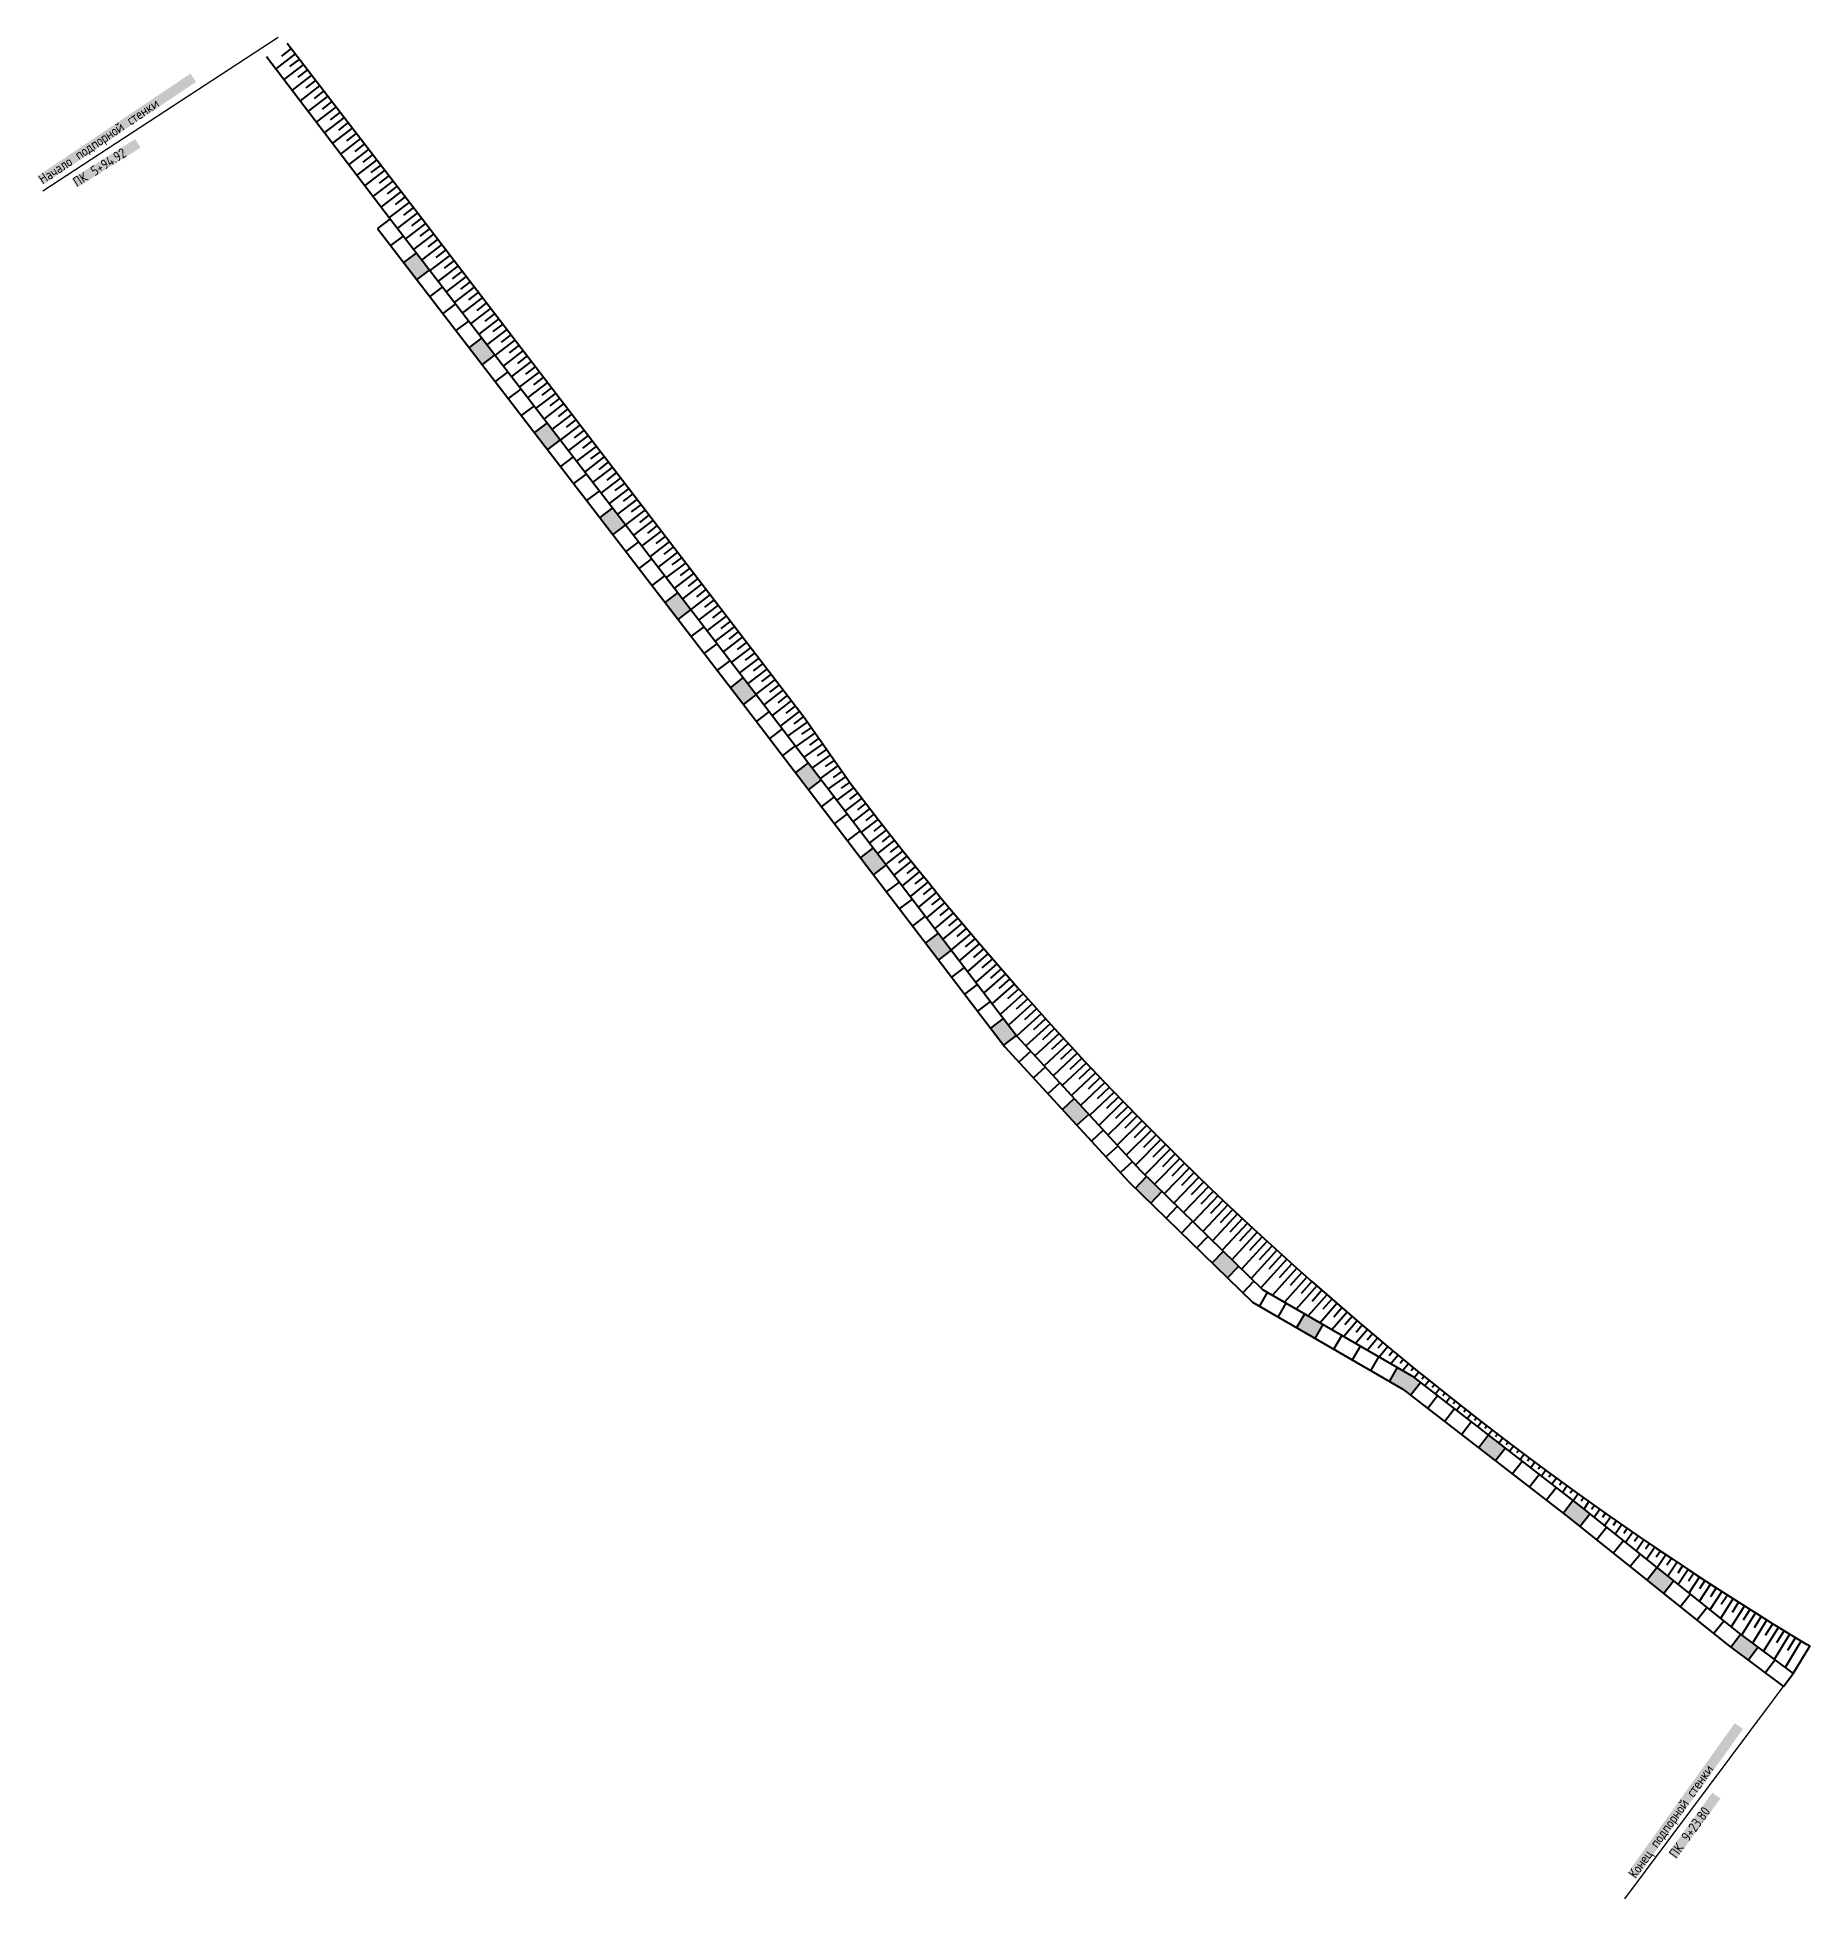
# Model space of a CAD drawing. Extents: x 10488 to 11879, y 8762 to 9579.
# Drawn here: x 10488 to 10752.6, y 9301.5 to 9579.4 of the extents above; entities that cross this region are included whole.
import ezdxf

# ---------------------------------------------------------------- set-up
doc = ezdxf.new("R2010")
doc.units = 0
for name, color, linetype, lineweight in [('Откосы$0$Лоток ПК 15-18$0$Откосы$0$Откосы', 1, 'Continuous', 40), ('оформление откосов', 5, 'Continuous', 40), ('ПС и откос ПК6-9$0$откосы ПК6-ПК9', 5, 'Continuous', 40)]:
    doc.layers.add(name, color=color, linetype=linetype, lineweight=lineweight)
doc.styles.add('Откосы$0$Лоток ПК 15-18$0$Откосы$0$ИССО Гипротрансмост опоры под стенки$0$Standard', font='txt.shx', dxfattribs={"width": 0.8})

msp = doc.modelspace()

# ---------------------------------------------------------------- texts
at = {"layer": 'Откосы$0$Лоток ПК 15-18$0$Откосы$0$Откосы', "color": 1, "char_height": 1.5, "attachment_point": 1, "style": 'Откосы$0$Лоток ПК 15-18$0$Откосы$0$ИССО Гипротрансмост опоры под стенки$0$Standard', "bg_fill": 1, "box_fill_scale": 1, "bg_fill_color": 7, "bg_fill_true_color": 16777215, "bg_fill_transparency": 0}
for s, insert, width, rotation in [('Начало подпорной стенки', (10488, 9558.64), 27.541, 33.8567), ('ПК 5+94.92', (10493.15, 9558.25), 11.1867, 32.1128), ('Конец подпорной стенки', (10725.36, 9305.28), 27.541, 54.4571), ('ПК 9+23.80', (10731.44, 9308.27), 11.1867, 53.9771)]:
    msp.add_mtext(s, dxfattribs=dict(at, insert=insert, width=width, rotation=rotation))

# ---------------------------------------------------------------- hatches: boundary and pattern name
h = msp.add_hatch(color=1)
h.dxf.hatch_style = 1
h.paths.add_polyline_path([(10544.6, 9547.22), (10542.69, 9545.76), (10544.65, 9543.22), (10546.55, 9544.68)])
h.paths.add_polyline_path([(10554.35, 9534.54), (10552.45, 9533.08), (10554.4, 9530.54), (10556.31, 9532)])
h.paths.add_polyline_path([(10564.11, 9521.85), (10562.2, 9520.39), (10564.15, 9517.86), (10566.06, 9519.31)])
h.paths.add_polyline_path([(10573.86, 9509.17), (10571.95, 9507.71), (10573.9, 9505.17), (10575.81, 9506.63)])
h.paths.add_polyline_path([(10583.61, 9496.48), (10581.71, 9495.03), (10583.66, 9492.49), (10585.56, 9493.95)])
h.paths.add_polyline_path([(10595.02, 9481.65), (10593.37, 9483.8), (10591.46, 9482.34), (10593.11, 9480.19), (10593.41, 9479.8), (10595.32, 9481.26)])
h = msp.add_hatch(color=1)
h.dxf.hatch_style = 1
h.paths.add_polyline_path([(10603.08, 9471.08), (10601.17, 9469.63), (10603.11, 9467.08), (10605.02, 9468.54)])
h.paths.add_polyline_path([(10612.78, 9458.36), (10610.88, 9456.91), (10612.82, 9454.36), (10614.72, 9455.82)])
h.paths.add_polyline_path([(10622.49, 9445.64), (10620.58, 9444.18), (10622.52, 9441.64), (10624.43, 9443.1)])
h.paths.add_polyline_path([(10632.19, 9432.92), (10630.28, 9431.46), (10632.22, 9428.92), (10634.13, 9430.38)])
h.paths.add_polyline_path([(10642.78, 9420.93), (10641.02, 9419.3), (10643.18, 9416.95), (10644.95, 9418.57)])
h.paths.add_polyline_path([(10653.57, 9409.29), (10651.9, 9407.57), (10654.19, 9405.34), (10655.86, 9407.06)])
h.paths.add_polyline_path([(10665.03, 9398.12), (10663.35, 9396.41), (10665.65, 9394.17), (10667.32, 9395.89)])
h.paths.add_polyline_path([(10677.18, 9388.79), (10675.97, 9386.71), (10678.74, 9385.11), (10679.95, 9387.19)])
h.paths.add_polyline_path([(10693.18, 9379.53), (10691.03, 9380.77), (10689.82, 9378.7), (10691.84, 9377.53), (10692.98, 9376.65), (10694.45, 9378.55)])
h.paths.add_polyline_path([(10704.57, 9370.71), (10703.1, 9368.81), (10705.63, 9366.85), (10707.1, 9368.75)])
h.paths.add_polyline_path([(10719.73, 9358.93), (10718.11, 9360.23), (10717.22, 9360.91), (10715.75, 9359.02), (10716.63, 9358.34), (10718.23, 9357.06)])
h.paths.add_polyline_path([(10732.22, 9348.94), (10729.73, 9350.93), (10728.23, 9349.06), (10730.73, 9347.06)])
h.paths.add_polyline_path([(10742.23, 9340.95), (10740.79, 9339.03), (10743.36, 9337.11), (10744.79, 9339.04)])

# ---------------------------------------------------------------- linework, layer by layer
at = {"layer": 'Откосы$0$Лоток ПК 15-18$0$Откосы$0$Откосы', "color": 1, "lineweight": 30}
for p, q in [((10488.83, 9556.49), (10523.98, 9579.41)), ((10724.97, 9301.47), (10750.09, 9335.08))]:
    msp.add_line(p, q, dxfattribs=at)
at = {"layer": 'оформление откосов', "color": 1}
for p, q in [((10526.52, 9576.93), (10523.6, 9574.69)), ((10525.91, 9577.72), (10524.46, 9576.6)), ((10527.74, 9575.35), (10524.81, 9573.1)), ((10527.13, 9576.14), (10525.67, 9575.02)), ((10528.95, 9573.77), (10526.03, 9571.52)), ((10528.35, 9574.56), (10526.88, 9573.44)), ((10529.56, 9572.98), (10528.1, 9571.85)), ((10530.17, 9572.19), (10527.24, 9569.93)), ((10531.39, 9570.61), (10528.45, 9568.35)), ((10530.78, 9571.4), (10529.31, 9570.27)), ((10531.99, 9569.82), (10530.52, 9568.69)), ((10532.6, 9569.03), (10529.66, 9566.76)), ((10533.82, 9567.45), (10530.87, 9565.18)), ((10533.21, 9568.24), (10531.74, 9567.1)), ((10535.04, 9565.87), (10532.08, 9563.59)), ((10534.43, 9566.66), (10532.95, 9565.52)), ((10536.25, 9564.28), (10533.29, 9562)), ((10535.64, 9565.07), (10534.16, 9563.94)), ((10537.47, 9562.7), (10534.5, 9560.42)), ((10536.86, 9563.49), (10535.38, 9562.35)), ((10538.08, 9561.91), (10536.59, 9560.77)), ((10538.68, 9561.12), (10535.71, 9558.83)), ((10539.9, 9559.54), (10536.92, 9557.25)), ((10539.29, 9560.33), (10537.8, 9559.19)), ((10540.51, 9558.75), (10539.02, 9557.6)), ((10541.12, 9557.96), (10538.13, 9555.66)), ((10542.33, 9556.38), (10539.34, 9554.08)), ((10541.72, 9557.17), (10540.23, 9556.02)), ((10543.55, 9554.8), (10540.55, 9552.49)), ((10542.94, 9555.59), (10541.44, 9554.44)), ((10544.76, 9553.21), (10541.76, 9550.91)), ((10544.16, 9554.01), (10542.65, 9552.85)), ((10545.98, 9551.63), (10542.98, 9549.33)), ((10545.37, 9552.42), (10543.87, 9551.27)), ((10546.58, 9550.84), (10545.08, 9549.69)), ((10547.19, 9550.05), (10544.19, 9547.75)), ((10548.4, 9548.46), (10545.41, 9546.17)), ((10547.8, 9549.25), (10546.3, 9548.11)), ((10549.01, 9547.67), (10547.51, 9546.52)), ((10549.62, 9546.88), (10546.62, 9544.59)), ((10550.83, 9545.3), (10547.84, 9543.01)), ((10550.22, 9546.09), (10548.73, 9544.94)), ((10552.04, 9543.71), (10549.06, 9541.43)), ((10551.43, 9544.5), (10549.94, 9543.36)), ((10553.25, 9542.13), (10550.27, 9539.84)), ((10552.65, 9542.92), (10551.16, 9541.78)), ((10554.47, 9540.54), (10551.49, 9538.26)), ((10553.86, 9541.34), (10552.37, 9540.19)), ((10555.07, 9539.75), (10553.59, 9538.61)), ((10555.68, 9538.96), (10552.7, 9536.68)), ((10556.89, 9537.38), (10553.92, 9535.1)), ((10556.29, 9538.17), (10554.8, 9537.03)), ((10557.5, 9536.59), (10556.01, 9535.45)), ((10558.11, 9535.79), (10555.14, 9533.52)), ((10559.32, 9534.21), (10556.35, 9531.94)), ((10558.71, 9535), (10557.23, 9533.86)), ((10560.53, 9532.63), (10557.57, 9530.36)), ((10559.93, 9533.42), (10558.44, 9532.28)), ((10561.75, 9531.04), (10558.78, 9528.77)), ((10561.14, 9531.83), (10559.66, 9530.7)), ((10562.96, 9529.46), (10560, 9527.19)), ((10562.35, 9530.25), (10560.87, 9529.12)), ((10563.57, 9528.67), (10562.09, 9527.53)), ((10564.17, 9527.88), (10561.22, 9525.61)), ((10565.39, 9526.29), (10562.43, 9524.03)), ((10564.78, 9527.08), (10563.3, 9525.95)), ((10565.99, 9525.5), (10564.52, 9524.37)), ((10566.6, 9524.71), (10563.65, 9522.45)), ((10567.81, 9523.12), (10564.86, 9520.87)), ((10567.21, 9523.92), (10565.73, 9522.79)), ((10569.03, 9521.54), (10566.08, 9519.29)), ((10568.42, 9522.33), (10566.95, 9521.2)), ((10570.24, 9519.96), (10567.3, 9517.7)), ((10569.63, 9520.75), (10568.16, 9519.62)), ((10571.45, 9518.37), (10568.51, 9516.12)), ((10570.84, 9519.17), (10569.37, 9518.04)), ((10572.06, 9517.58), (10570.59, 9516.46)), ((10572.66, 9516.79), (10569.73, 9514.54)), ((10573.88, 9515.21), (10570.94, 9512.96)), ((10573.27, 9516), (10571.8, 9514.87)), ((10574.48, 9514.41), (10573.02, 9513.29)), ((10575.09, 9513.62), (10572.16, 9511.38)), ((10576.3, 9512.04), (10573.38, 9509.8)), ((10575.7, 9512.83), (10574.23, 9511.71)), ((10577.52, 9510.46), (10574.59, 9508.22)), ((10576.91, 9511.25), (10575.45, 9510.13)), ((10578.73, 9508.87), (10575.81, 9506.63)), ((10578.12, 9509.66), (10576.66, 9508.54)), ((10579.94, 9507.29), (10577.02, 9505.05)), ((10579.34, 9508.08), (10577.88, 9506.96)), ((10580.55, 9506.5), (10579.09, 9505.38)), ((10581.16, 9505.7), (10578.24, 9503.47)), ((10582.37, 9504.12), (10579.46, 9501.89)), ((10581.76, 9504.91), (10580.31, 9503.8)), ((10582.98, 9503.33), (10581.52, 9502.21)), ((10583.58, 9502.54), (10580.67, 9500.31)), ((10584.8, 9500.95), (10581.89, 9498.73)), ((10584.19, 9501.75), (10582.73, 9500.63)), ((10586.01, 9499.37), (10583.1, 9497.15)), ((10585.4, 9500.16), (10583.95, 9499.05)), ((10587.22, 9497.79), (10584.32, 9495.56)), ((10586.62, 9498.58), (10585.16, 9497.47)), ((10588.43, 9496.2), (10585.54, 9493.98)), ((10587.83, 9496.99), (10586.38, 9495.88)), ((10589.65, 9494.62), (10586.75, 9492.4)), ((10589.04, 9495.41), (10587.59, 9494.3)), ((10590.86, 9493.04), (10587.97, 9490.82)), ((10590.25, 9493.83), (10588.81, 9492.72)), ((10591.47, 9492.24), (10590.02, 9491.14)), ((10592.07, 9491.45), (10589.18, 9489.24)), ((10593.29, 9489.87), (10590.4, 9487.66)), ((10592.68, 9490.66), (10591.24, 9489.55)), ((10593.89, 9489.08), (10592.45, 9487.97)), ((10594.5, 9488.28), (10591.62, 9486.08)), ((10595.71, 9486.7), (10592.83, 9484.49)), ((10595.11, 9487.49), (10593.67, 9486.39)), ((10596.93, 9485.12), (10594.05, 9482.91)), ((10596.32, 9485.91), (10594.88, 9484.81)), ((10598.14, 9483.53), (10595.26, 9481.33)), ((10597.53, 9484.33), (10596.09, 9483.22)), ((10599.35, 9481.95), (10596.47, 9479.74)), ((10598.75, 9482.74), (10597.31, 9481.64)), ((10599.96, 9481.16), (10598.52, 9480.05)), ((10600.57, 9480.37), (10597.68, 9478.16)), ((10601.78, 9478.78), (10598.89, 9476.57)), ((10601.17, 9479.57), (10599.73, 9478.47)), ((10602.39, 9477.99), (10600.94, 9476.89)), ((10602.96, 9477.18), (10600.01, 9475.1)), ((10604.11, 9475.55), (10601.22, 9473.52)), ((10603.54, 9476.36), (10602.08, 9475.34)), ((10605.26, 9473.91), (10602.43, 9471.93)), ((10604.68, 9474.73), (10603.26, 9473.73)), ((10605.83, 9473.1), (10604.43, 9472.12)), ((10606.4, 9472.28), (10603.64, 9470.34)), ((10607.55, 9470.65), (10604.86, 9468.75)), ((10606.98, 9471.46), (10605.61, 9470.51)), ((10608.12, 9469.83), (10606.79, 9468.9)), ((10608.7, 9469.02), (10606.07, 9467.17)), ((10609.87, 9467.4), (10607.36, 9465.48)), ((10609.27, 9468.2), (10607.97, 9467.29)), ((10611.08, 9465.82), (10608.57, 9463.89)), ((10610.47, 9466.61), (10609.22, 9465.65)), ((10612.29, 9464.24), (10609.78, 9462.3)), ((10611.69, 9465.03), (10610.43, 9464.06)), ((10613.51, 9462.66), (10611, 9460.7)), ((10612.9, 9463.44), (10611.65, 9462.47)), ((10614.13, 9461.87), (10612.87, 9460.89)), ((10614.74, 9461.08), (10612.21, 9459.11)), ((10615.97, 9459.51), (10613.43, 9457.51)), ((10615.35, 9460.3), (10614.09, 9459.3)), ((10616.59, 9458.73), (10615.31, 9457.72)), ((10617.21, 9457.95), (10614.65, 9455.92)), ((10618.45, 9456.39), (10615.87, 9454.32)), ((10617.83, 9457.17), (10616.54, 9456.14)), ((10619.7, 9454.83), (10617.09, 9452.72)), ((10619.08, 9455.61), (10617.78, 9454.56)), ((10620.96, 9453.28), (10618.3, 9451.12)), ((10620.33, 9454.06), (10619.01, 9452.99)), ((10622.22, 9451.74), (10619.52, 9449.53)), ((10621.59, 9452.51), (10620.25, 9451.42)), ((10623.49, 9450.2), (10620.74, 9447.93)), ((10622.85, 9450.97), (10621.49, 9449.85)), ((10624.76, 9448.66), (10621.96, 9446.33)), ((10624.12, 9449.43), (10622.74, 9448.28)), ((10625.4, 9447.9), (10623.99, 9446.71)), ((10626.04, 9447.13), (10623.18, 9444.73)), ((10627.33, 9445.61), (10624.4, 9443.13)), ((10626.69, 9446.37), (10625.24, 9445.15)), ((10627.97, 9444.85), (10626.49, 9443.59)), ((10628.62, 9444.09), (10625.62, 9441.53)), ((10629.92, 9442.58), (10626.84, 9439.93)), ((10629.27, 9443.33), (10627.75, 9442.03)), ((10630.57, 9441.82), (10629.01, 9440.47)), ((10631.22, 9441.07), (10628.07, 9438.33)), ((10632.53, 9439.56), (10629.29, 9436.72)), ((10631.88, 9440.31), (10630.28, 9438.92)), ((10633.85, 9438.06), (10630.51, 9435.12)), ((10633.19, 9438.81), (10631.55, 9437.37)), ((10635.17, 9436.57), (10631.74, 9433.51)), ((10634.51, 9437.32), (10632.82, 9435.82)), ((10636.5, 9435.08), (10632.96, 9431.91)), ((10635.84, 9435.82), (10634.09, 9434.27)), ((10637.84, 9433.6), (10634.19, 9430.3)), ((10637.17, 9434.34), (10635.37, 9432.72)), ((10639.18, 9432.12), (10635.54, 9428.81)), ((10638.5, 9432.86), (10636.68, 9431.21)), ((10639.85, 9431.38), (10638.04, 9429.73)), ((10640.52, 9430.65), (10636.9, 9427.33)), ((10641.87, 9429.18), (10638.27, 9425.85)), ((10641.2, 9429.91), (10639.39, 9428.25)), ((10642.55, 9428.45), (10640.75, 9426.78)), ((10643.23, 9427.72), (10639.63, 9424.36)), ((10644.59, 9426.26), (10640.99, 9422.88)), ((10643.91, 9426.99), (10642.11, 9425.3)), ((10645.28, 9425.54), (10643.48, 9423.84)), ((10645.96, 9424.81), (10642.36, 9421.39)), ((10647.34, 9423.36), (10643.72, 9419.91)), ((10646.65, 9424.09), (10644.84, 9422.37)), ((10648.03, 9422.64), (10646.21, 9420.91)), ((10648.72, 9421.92), (10645.08, 9418.43)), ((10650.1, 9420.49), (10646.45, 9416.94)), ((10649.41, 9421.21), (10647.59, 9419.45)), ((10650.8, 9419.77), (10648.96, 9417.99)), ((10651.49, 9419.06), (10647.81, 9415.46)), ((10652.89, 9417.64), (10649.17, 9413.97)), ((10652.19, 9418.35), (10650.34, 9416.53)), ((10653.59, 9416.93), (10651.72, 9415.08)), ((10654.29, 9416.22), (10650.54, 9412.49)), ((10655.7, 9414.81), (10651.9, 9411)), ((10655, 9415.51), (10653.11, 9413.63)), ((10656.41, 9414.1), (10654.5, 9412.18)), ((10657.12, 9413.4), (10653.3, 9409.55)), ((10658.54, 9412), (10654.75, 9408.14)), ((10657.83, 9412.7), (10655.93, 9410.77)), ((10659.25, 9411.3), (10657.36, 9409.37)), ((10659.96, 9410.6), (10656.19, 9406.74)), ((10661.39, 9409.21), (10657.64, 9405.33)), ((10660.68, 9409.91), (10658.8, 9407.97)), ((10662.11, 9408.52), (10660.23, 9406.57)), ((10662.83, 9407.83), (10659.08, 9403.92)), ((10664.27, 9406.45), (10660.52, 9402.52)), ((10663.55, 9407.14), (10661.68, 9405.18)), ((10664.99, 9405.76), (10663.12, 9403.79)), ((10665.72, 9405.07), (10661.97, 9401.11)), ((10667.17, 9403.71), (10663.41, 9399.7)), ((10666.44, 9404.39), (10664.57, 9402.4)), ((10667.9, 9403.03), (10666.02, 9401.01)), ((10668.63, 9402.35), (10664.86, 9398.29)), ((10670.09, 9400.99), (10666.3, 9396.88)), ((10669.36, 9401.67), (10667.47, 9399.63)), ((10670.82, 9400.31), (10668.92, 9398.25)), ((10671.56, 9399.64), (10667.75, 9395.48)), ((10673.03, 9398.29), (10669.19, 9394.07)), ((10672.3, 9398.97), (10670.38, 9396.87)), ((10673.77, 9397.63), (10671.84, 9395.49)), ((10674.51, 9396.96), (10670.64, 9392.66)), ((10676, 9395.62), (10672.37, 9391.57)), ((10675.25, 9396.29), (10673.37, 9394.19)), ((10676.74, 9394.96), (10675, 9393.01)), ((10677.49, 9394.3), (10674.15, 9390.54)), ((10678.98, 9392.98), (10675.93, 9389.51)), ((10678.23, 9393.64), (10676.64, 9391.83)), ((10679.73, 9392.32), (10678.28, 9390.66)), ((10680.48, 9391.66), (10677.71, 9388.48)), ((10681.99, 9390.35), (10679.48, 9387.46)), ((10681.23, 9391.01), (10679.91, 9389.49)), ((10683.5, 9389.05), (10681.25, 9386.43)), ((10682.74, 9389.7), (10681.55, 9388.32)), ((10685.01, 9387.75), (10683.02, 9385.41)), ((10684.26, 9388.4), (10683.19, 9387.16)), ((10686.53, 9386.46), (10684.78, 9384.39)), ((10685.77, 9387.11), (10684.84, 9386)), ((10687.3, 9385.82), (10686.48, 9384.85)), ((10688.06, 9385.18), (10686.54, 9383.37)), ((10688.83, 9384.54), (10688.12, 9383.7)), ((10689.59, 9383.9), (10688.3, 9382.35)), ((10690.36, 9383.26), (10689.77, 9382.55)), ((10691.13, 9382.62), (10690.06, 9381.33)), ((10691.9, 9381.99), (10691.42, 9381.41)), ((10692.67, 9381.36), (10691.82, 9380.32)), ((10693.44, 9380.73), (10693.07, 9380.27)), ((10694.21, 9380.1), (10693.53, 9379.26)), ((10694.99, 9379.47), (10694.66, 9379.06)), ((10695.77, 9378.84), (10695.11, 9378.03)), ((10696.54, 9378.22), (10696.22, 9377.82)), ((10697.32, 9377.59), (10696.69, 9376.81)), ((10698.1, 9376.97), (10697.79, 9376.58)), ((10698.88, 9376.35), (10698.27, 9375.58)), ((10699.66, 9375.73), (10699.36, 9375.35)), ((10700.45, 9375.12), (10699.85, 9374.36)), ((10701.23, 9374.5), (10700.94, 9374.12)), ((10702.02, 9373.89), (10701.43, 9373.14)), ((10702.81, 9373.27), (10702.52, 9372.9)), ((10703.59, 9372.66), (10703.01, 9371.91)), ((10704.38, 9372.05), (10704.09, 9371.68)), ((10705.17, 9371.45), (10704.6, 9370.69)), ((10705.97, 9370.84), (10705.68, 9370.46)), ((10706.76, 9370.23), (10706.18, 9369.47)), ((10707.55, 9369.63), (10707.26, 9369.24)), ((10708.35, 9369.03), (10707.76, 9368.24)), ((10709.15, 9368.43), (10708.85, 9368.03)), ((10709.94, 9367.83), (10709.34, 9367.02)), ((10710.74, 9367.23), (10710.44, 9366.82)), ((10711.54, 9366.64), (10710.92, 9365.79)), ((10712.35, 9366.04), (10712.03, 9365.61)), ((10713.15, 9365.45), (10712.5, 9364.57)), ((10713.95, 9364.86), (10713.62, 9364.41)), ((10714.76, 9364.27), (10714.08, 9363.35)), ((10715.56, 9363.69), (10715.22, 9363.21)), ((10716.37, 9363.1), (10715.66, 9362.12)), ((10717.18, 9362.52), (10716.82, 9362.01)), ((10717.99, 9361.93), (10717.24, 9360.9)), ((10718.8, 9361.35), (10718.42, 9360.82)), ((10719.61, 9360.77), (10718.82, 9359.66)), ((10720.42, 9360.2), (10720.01, 9359.61)), ((10721.24, 9359.62), (10720.38, 9358.41)), ((10722.05, 9359.04), (10721.61, 9358.41)), ((10722.87, 9358.47), (10721.95, 9357.16)), ((10723.69, 9357.9), (10723.21, 9357.21)), ((10724.51, 9357.33), (10723.51, 9355.9)), ((10725.33, 9356.76), (10724.81, 9356.02)), ((10726.15, 9356.2), (10725.08, 9354.65)), ((10726.97, 9355.63), (10726.42, 9354.83)), ((10727.79, 9355.07), (10726.65, 9353.39)), ((10728.62, 9354.51), (10728.03, 9353.64)), ((10729.44, 9353.95), (10728.22, 9352.14)), ((10730.27, 9353.39), (10729.64, 9352.45)), ((10731.1, 9352.83), (10729.79, 9350.88)), ((10731.93, 9352.28), (10731.25, 9351.27)), ((10732.76, 9351.72), (10731.36, 9349.63)), ((10733.59, 9351.17), (10732.87, 9350.08)), ((10734.42, 9350.62), (10732.93, 9348.37)), ((10735.25, 9350.07), (10734.49, 9348.91)), ((10736.09, 9349.53), (10734.51, 9347.11)), ((10737.76, 9348.44), (10736.08, 9345.85)), ((10736.92, 9348.98), (10736.11, 9347.73)), ((10739.43, 9347.35), (10737.66, 9344.59)), ((10738.59, 9347.89), (10737.73, 9346.56)), ((10741.11, 9346.28), (10739.23, 9343.33)), ((10740.27, 9346.82), (10739.36, 9345.39)), ((10742.8, 9345.21), (10740.81, 9342.07)), ((10741.95, 9345.74), (10740.99, 9344.22)), ((10743.64, 9344.68), (10742.62, 9343.06)), ((10744.49, 9344.15), (10742.4, 9340.82)), ((10746.18, 9343.09), (10744.02, 9339.62)), ((10745.33, 9343.62), (10744.27, 9341.92)), ((10747.88, 9342.04), (10745.64, 9338.41)), ((10747.03, 9342.57), (10745.93, 9340.79)), ((10749.58, 9341), (10747.26, 9337.2)), ((10748.73, 9341.52), (10747.59, 9339.66)), ((10751.28, 9339.97), (10748.88, 9335.99)), ((10750.43, 9340.48), (10749.25, 9338.54))]:
    msp.add_line(p, q, dxfattribs=at)
at = {"layer": 'оформление откосов', "color": 1, "lineweight": 40}
msp.add_lwpolyline([(10525.31, 9578.51), (10543.7, 9554.6), (10602.44, 9477.92), (10609.44, 9467.96), (10611.77, 9464.92, 0.094128), (10752.14, 9339.45)], format="xyb", dxfattribs=at)
msp.add_lwpolyline([(10522.2, 9576.53), (10540.7, 9552.29), (10595.02, 9481.65), (10595.02, 9481.65), (10634.25, 9430.22), (10634.25, 9430.22), (10634.25, 9430.22), (10652.65, 9410.19), (10670.86, 9392.45), (10693.18, 9379.53), (10718.11, 9360.23), (10741.86, 9341.23), (10750.09, 9335.08)], dxfattribs=at)
at = {"layer": 'оформление откосов', "color": 1}
msp.add_lwpolyline([(10750.09, 9335.08), (10752.56, 9339.19), (10752.14, 9339.45)], dxfattribs=at)
at = {"layer": 'ПС и откос ПК6-9$0$откосы ПК6-ПК9', "color": 1, "lineweight": 40}
for p, q in [((10540.7, 9552.29), (10538.79, 9550.84)), ((10542.65, 9549.76), (10540.74, 9548.3)), ((10544.6, 9547.22), (10542.69, 9545.76)), ((10546.55, 9544.68), (10544.65, 9543.22)), ((10548.5, 9542.15), (10546.6, 9540.69)), ((10550.45, 9539.61), (10548.55, 9538.15)), ((10552.4, 9537.07), (10550.5, 9535.61)), ((10554.35, 9534.54), (10552.45, 9533.08)), ((10556.31, 9532), (10554.4, 9530.54)), ((10558.26, 9529.46), (10556.35, 9528)), ((10560.21, 9526.92), (10558.3, 9525.47)), ((10562.16, 9524.39), (10560.25, 9522.93)), ((10564.11, 9521.85), (10562.2, 9520.39)), ((10566.06, 9519.31), (10564.15, 9517.86)), ((10568.01, 9516.78), (10566.1, 9515.32)), ((10569.96, 9514.24), (10568.05, 9512.78)), ((10571.91, 9511.7), (10570, 9510.25)), ((10573.86, 9509.17), (10571.95, 9507.71)), ((10575.81, 9506.63), (10573.9, 9505.17)), ((10577.76, 9504.09), (10575.85, 9502.63)), ((10579.7, 9501.55), (10577.79, 9500.09)), ((10581.64, 9499), (10579.74, 9497.55)), ((10583.61, 9496.48), (10581.68, 9495)), ((10585.56, 9493.95), (10583.62, 9492.46)), ((10587.47, 9491.38), (10585.57, 9489.92)), ((10589.47, 9488.87), (10587.51, 9487.38)), ((10591.42, 9486.34), (10589.45, 9484.84)), ((10593.37, 9483.8), (10591.4, 9482.29)), ((10595.32, 9481.26), (10593.34, 9479.75)), ((10597.26, 9478.72), (10595.28, 9477.21)), ((10599.2, 9476.17), (10597.23, 9474.67)), ((10601.14, 9473.63), (10599.17, 9472.13)), ((10603.08, 9471.08), (10601.11, 9469.58)), ((10605.02, 9468.54), (10603.06, 9467.04)), ((10606.96, 9466), (10605, 9464.5)), ((10608.9, 9463.45), (10606.94, 9461.96)), ((10610.84, 9460.91), (10608.89, 9459.41)), ((10612.78, 9458.36), (10610.83, 9456.87)), ((10614.72, 9455.82), (10612.78, 9454.33)), ((10616.63, 9453.25), (10614.72, 9451.79)), ((10618.6, 9450.73), (10616.66, 9449.25)), ((10620.51, 9448.16), (10618.61, 9446.7)), ((10622.49, 9445.64), (10620.55, 9444.16)), ((10624.4, 9443.08), (10622.49, 9441.62)), ((10626.34, 9440.53), (10624.44, 9439.08)), ((10628.29, 9437.99), (10626.38, 9436.53)), ((10630.25, 9435.46), (10628.32, 9433.99)), ((10632.17, 9432.91), (10630.27, 9431.45)), ((10634.12, 9430.37), (10632.21, 9428.91)), ((10636.29, 9428), (10634.52, 9426.37)), ((10638.45, 9425.64), (10636.69, 9424.02)), ((10640.62, 9423.29), (10638.85, 9421.66)), ((10642.78, 9420.93), (10641.02, 9419.3)), ((10644.95, 9418.57), (10643.18, 9416.95)), ((10647.11, 9416.22), (10645.35, 9414.59)), ((10649.28, 9413.86), (10647.51, 9412.24)), ((10651.44, 9411.5), (10649.68, 9409.88)), ((10651.9, 9407.57), (10653.57, 9409.29)), ((10654.19, 9405.34), (10655.86, 9407.06)), ((10656.48, 9403.11), (10658.15, 9404.82)), ((10658.77, 9400.87), (10660.45, 9402.59)), ((10661.06, 9398.64), (10662.74, 9400.36)), ((10663.35, 9396.41), (10665.03, 9398.12)), ((10665.65, 9394.17), (10667.32, 9395.89)), ((10667.94, 9391.94), (10669.61, 9393.66)), ((10670.44, 9389.92), (10671.64, 9391.99)), ((10673.21, 9388.31), (10674.41, 9390.39)), ((10675.97, 9386.71), (10677.18, 9388.79)), ((10678.74, 9385.11), (10679.95, 9387.19)), ((10681.51, 9383.51), (10682.72, 9385.58)), ((10684.28, 9381.9), (10685.49, 9383.98)), ((10687.05, 9380.3), (10688.26, 9382.38)), ((10689.82, 9378.7), (10691.03, 9380.77))]:
    msp.add_line(p, q, dxfattribs=at)
at = {"layer": 'ПС и откос ПК6-9$0$откосы ПК6-ПК9', "color": 1}
for p, q in [((10692.98, 9376.65), (10694.45, 9378.55)), ((10695.51, 9374.69), (10696.98, 9376.59)), ((10698.04, 9372.73), (10699.51, 9374.63)), ((10700.57, 9370.77), (10702.04, 9372.67)), ((10703.1, 9368.81), (10704.57, 9370.71)), ((10705.63, 9366.85), (10707.1, 9368.75)), ((10708.16, 9364.89), (10709.63, 9366.79)), ((10710.69, 9362.93), (10712.16, 9364.83)), ((10713.22, 9360.98), (10714.69, 9362.87)), ((10715.75, 9359.02), (10717.22, 9360.91)), ((10718.23, 9357.06), (10719.73, 9358.93)), ((10720.73, 9355.06), (10722.23, 9356.93)), ((10723.23, 9353.06), (10724.73, 9354.93)), ((10725.73, 9351.06), (10727.23, 9352.93)), ((10728.23, 9349.06), (10729.73, 9350.93)), ((10730.73, 9347.06), (10732.22, 9348.94)), ((10733.22, 9345.06), (10734.72, 9346.94)), ((10735.72, 9343.06), (10737.22, 9344.94)), ((10738.22, 9341.07), (10739.72, 9342.94)), ((10740.79, 9339.03), (10742.23, 9340.95)), ((10743.36, 9337.11), (10744.79, 9339.04)), ((10745.92, 9335.2), (10747.36, 9337.12)), ((10748.66, 9333.16), (10750.09, 9335.08))]:
    msp.add_line(p, q, dxfattribs=at)
at = {"layer": 'ПС и откос ПК6-9$0$откосы ПК6-ПК9', "color": 1, "lineweight": 40}
msp.add_lwpolyline([(10538.79, 9550.84), (10593.11, 9480.19), (10632.4, 9428.68), (10650.92, 9408.52), (10669.4, 9390.52), (10691.84, 9377.53), (10716.63, 9358.34), (10716.63, 9358.34), (10740.39, 9339.33), (10748.66, 9333.16)], dxfattribs=at)

msp.set_redraw_order([(e.dxf.handle, doc.entitydb.next_handle()) for e in msp.query("TEXT MTEXT ATTDEF DIMENSION ARC_DIMENSION")])  # texts and dimensions are drawn at this point

doc.saveas('drawing.dxf')
